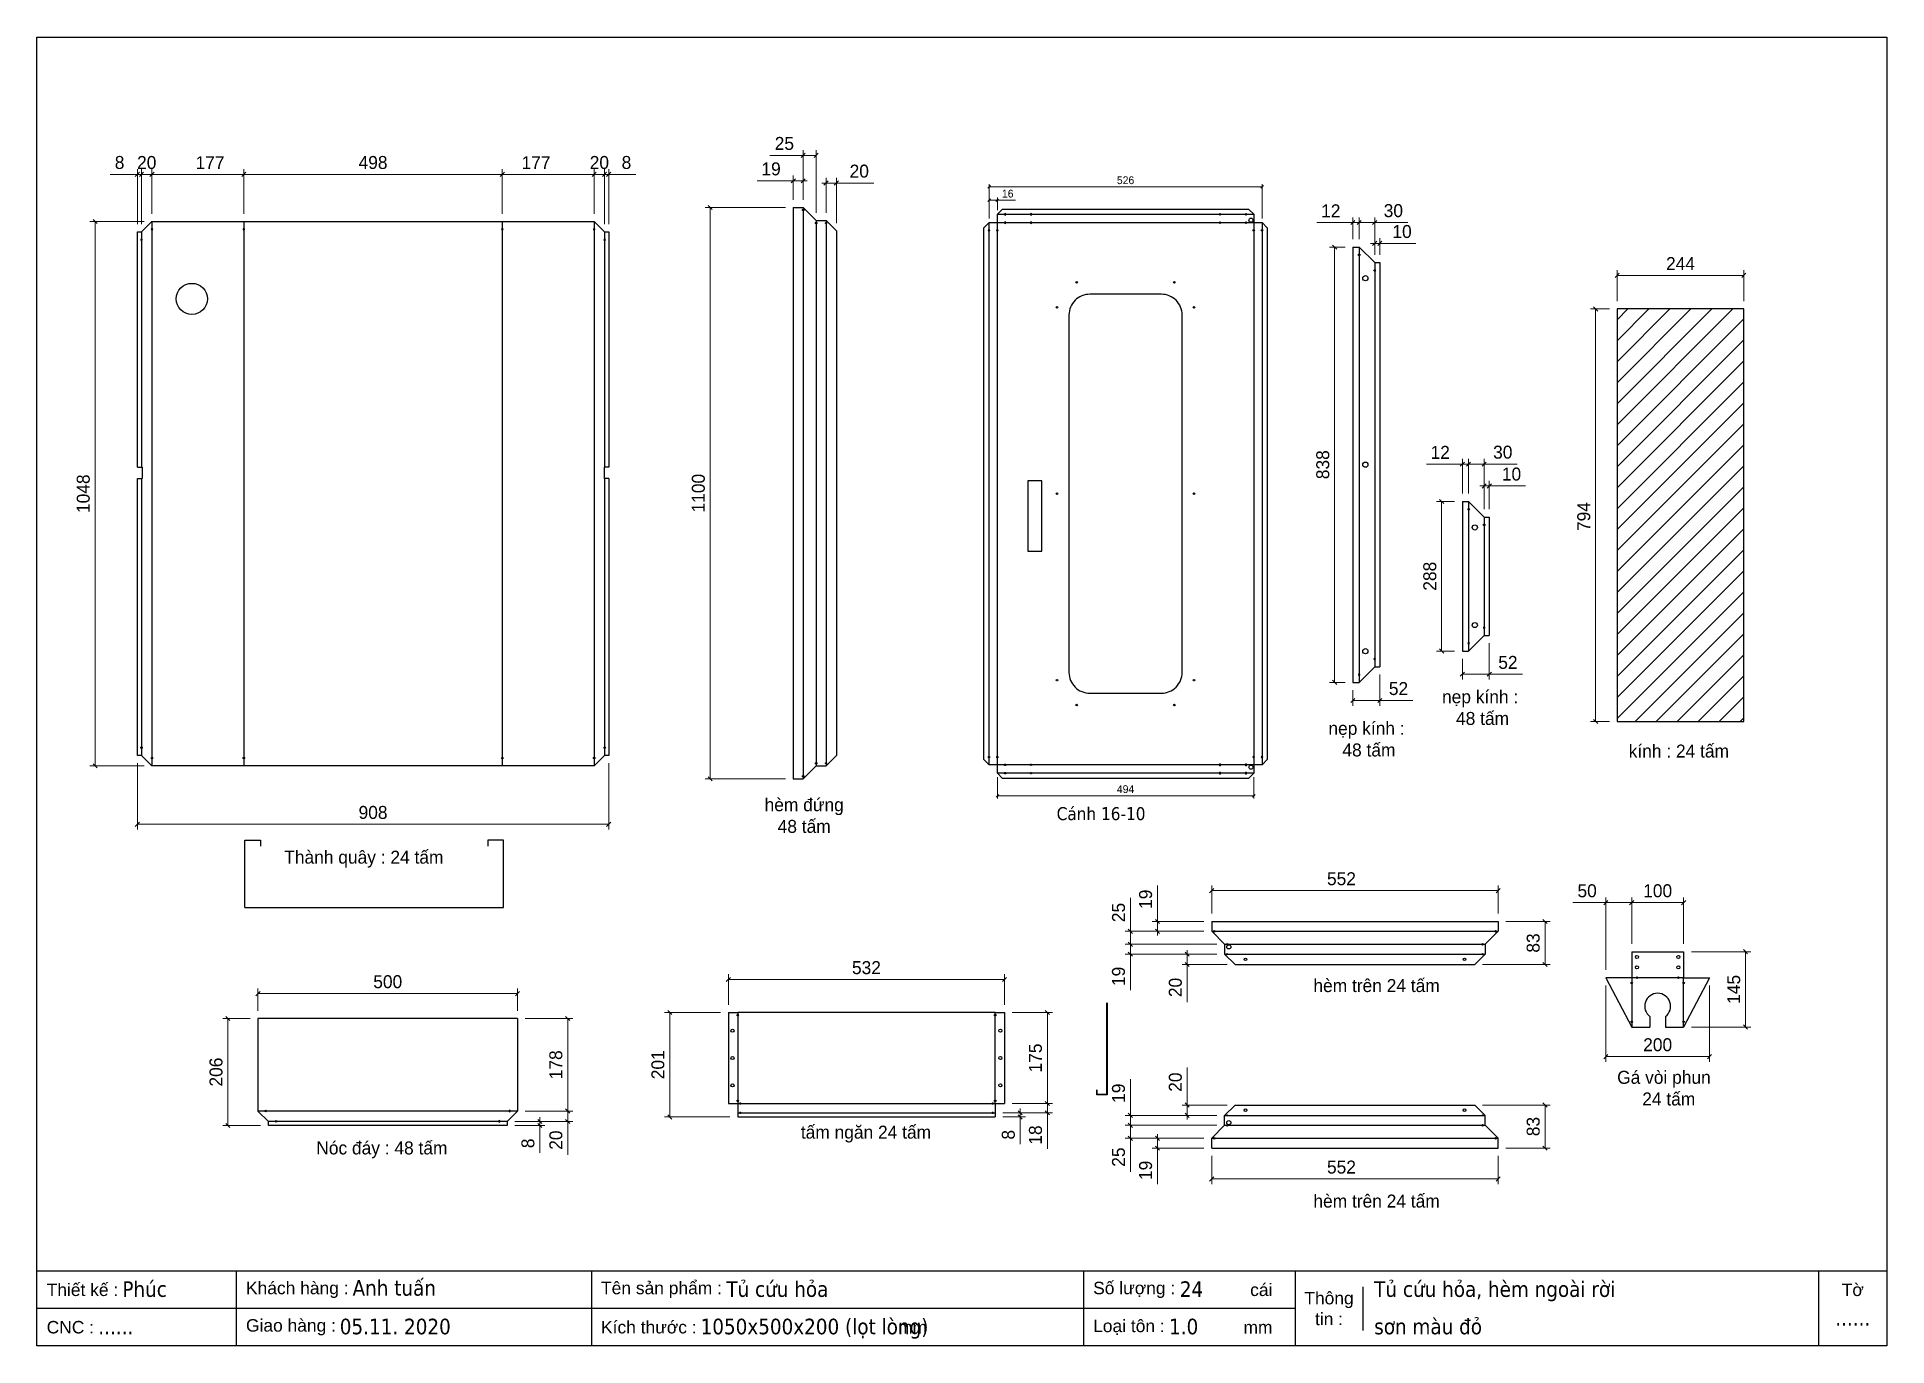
# Model space of a CAD drawing. Header units: millimetres. Extents: x 0 to 3564, y 0 to 2520.
import ezdxf
from ezdxf.enums import TextEntityAlignment as Align

# ---------------------------------------------------------------- set-up
doc = ezdxf.new("R2010")
doc.units = ezdxf.units.MM
doc.layers.add('CNC', color=7, linetype='Continuous')
doc.layers.add('DIM', color=253, linetype='Continuous')
doc.styles.add('Arial', font='arial.ttf')
doc.styles.add('Tahoma (Input Text)', font='tahoma.ttf')
doc.dimstyles.new('Dim-15', dxfattribs={"dimtxt": 15, "dimasz": 5, "dimexe": 5, "dimexo": 8, "dimgap": 5, "dimtad": 1, "dimdec": 0, "dimtxsty": 'Standard', "dimblk": 'OBLIQUE', "dimcen": 10, "dimclrd": 5, "dimclre": 5, "dimclrt": 3, "dimazin": 3, "dimtfac": 1, "dimtdec": 0, "dimtmove": 0, "dimatfit": 3, "dimldrblk": 'OBLIQUE', "dimlwd": 9, "dimlwe": 9})
doc.dimstyles.new('Dim-25', dxfattribs={"dimtxt": 25, "dimasz": 8, "dimexe": 10, "dimexo": 15, "dimgap": 10, "dimtad": 1, "dimdec": 0, "dimtxsty": 'Standard', "dimblk": 'OBLIQUE', "dimcen": 10, "dimclrd": 5, "dimclre": 5, "dimclrt": 3, "dimazin": 3, "dimtfac": 1, "dimtdec": 0, "dimtmove": 0, "dimatfit": 3, "dimldrblk": 'OBLIQUE', "dimlwd": 9, "dimlwe": 9})

msp = doc.modelspace()

# ---------------------------------------------------------------- texts
at = {"color": 2, "char_height": 25, "attachment_point": 5}
for s, insert, width in [('nẹp kính :\\P 48 tấm', (2780.2, 1228.8), 775), ('nẹp kính :\\P 48 tấm', (2561.3, 1168.1), 775), ('kính : 24 tấm', (3163, 1145.2), 775), ('hèm đứng\\P48 tấm', (1478, 1021), 775), ('{\\fTahoma|b0|i0|c0|p34;Cánh 16-10}', (2049.9, 1024.6), 775), ('Thành quây : 24 tấm', (629.7, 937.3), 775), ('hèm trên 24 tấm ', (2580.7, 693.7), 827), ('Gá vòi phun\\P  24 tấm', (3134.3, 496.2), 775), ('Nóc đáy : 48 tấm', (664.4, 377.5), 775), ('tấm ngăn 24 tấm', (1597, 407.9), 775), ('hèm trên 24 tấm ', (2580.7, 278.8), 827)]:
    msp.add_mtext(s, dxfattribs=dict(at, insert=insert, width=width))

# ---------------------------------------------------------------- blocks, each defined once
blk = doc.blocks.new('*D1')
at = {"color": 0, "linetype": 'ByBlock', "lineweight": -2}
for p, q in [((402.4, 2259.6), (394.4, 2251.6)), ((892.4, 2251.6), (900.4, 2259.6))]:
    blk.add_line(p, q, dxfattribs=at)
at = {"layer": 'Defpoints', "color": 0, "transparency": 16777216}
for p in [(896.4, 2255.6), (398.4, 2164.8), (896.4, 2164.8)]:
    blk.add_point(p, dxfattribs=at)
at = {"layer": 'DIM', "color": 5, "lineweight": 9, "transparency": 16777216}
for p, q in [((398.4, 2179.8), (398.4, 2265.6)), ((398.4, 2255.6), (896.4, 2255.6)), ((896.4, 2179.8), (896.4, 2265.6))]:
    blk.add_line(p, q, dxfattribs=at)
at = {"layer": 'DIM', "color": 3, "transparency": 16777216, "insert": (647.4, 2278.3), "char_height": 25, "attachment_point": 5}
blk.add_mtext('498', dxfattribs=at)
blk = doc.blocks.new('_Oblique')
at = {"color": 0, "linetype": 'ByBlock', "lineweight": -2}
blk.add_line((-0.5, -0.5), (0.5, 0.5), dxfattribs=at)
blk = doc.blocks.new('*D2')
at = {"color": 0, "linetype": 'ByBlock', "lineweight": -2}
for p, q in [((900.4, 2259.6), (892.4, 2251.6)), ((1069.4, 2251.6), (1077.4, 2259.6))]:
    blk.add_line(p, q, dxfattribs=at)
at = {"layer": 'Defpoints', "color": 0, "transparency": 16777216}
for p in [(1073.4, 2255.6), (896.4, 2164.8), (1073.4, 2164.8)]:
    blk.add_point(p, dxfattribs=at)
at = {"layer": 'DIM', "color": 5, "lineweight": 9, "transparency": 16777216}
for p, q in [((896.4, 2179.8), (896.4, 2265.6)), ((896.4, 2255.6), (1073.4, 2255.6)), ((1073.4, 2179.8), (1073.4, 2265.6))]:
    blk.add_line(p, q, dxfattribs=at)
at = {"layer": 'DIM', "color": 3, "transparency": 16777216, "insert": (961.4, 2278.1), "char_height": 25, "attachment_point": 5}
blk.add_mtext('177', dxfattribs=at)
blk = doc.blocks.new('*D3')
at = {"color": 0, "linetype": 'ByBlock', "lineweight": -2}
for p, q in [((1077.4, 2259.6), (1069.4, 2251.6)), ((1089.4, 2251.6), (1097.4, 2259.6))]:
    blk.add_line(p, q, dxfattribs=at)
at = {"layer": 'Defpoints', "color": 0, "transparency": 16777216}
for p in [(1093.4, 2255.6), (1073.4, 2164.8), (1093.4, 2144.8)]:
    blk.add_point(p, dxfattribs=at)
at = {"layer": 'DIM', "color": 5, "lineweight": 9, "transparency": 16777216}
for p, q in [((1073.4, 2179.8), (1073.4, 2265.6)), ((1073.4, 2255.6), (1093.4, 2255.6)), ((1093.4, 2159.8), (1093.4, 2265.6))]:
    blk.add_line(p, q, dxfattribs=at)
at = {"layer": 'DIM', "color": 3, "transparency": 16777216, "insert": (1083.4, 2278.3), "char_height": 25, "attachment_point": 5}
blk.add_mtext('20', dxfattribs=at)
blk = doc.blocks.new('*D4')
at = {"color": 0, "linetype": 'ByBlock', "lineweight": -2}
for p, q in [((1089.4, 2251.6), (1097.4, 2259.6)), ((1105.4, 2259.6), (1097.4, 2251.6))]:
    blk.add_line(p, q, dxfattribs=at)
at = {"layer": 'Defpoints', "color": 0, "transparency": 16777216}
for p in [(1101.4, 2255.6), (1093.4, 2144.8), (1101.4, 2144.8)]:
    blk.add_point(p, dxfattribs=at)
at = {"layer": 'DIM', "color": 5, "lineweight": 9, "transparency": 16777216}
for p, q in [((1093.4, 2255.6), (1085.4, 2255.6)), ((1093.4, 2159.8), (1093.4, 2265.6)), ((1093.4, 2255.6), (1101.4, 2255.6)), ((1101.4, 2159.8), (1101.4, 2265.6)), ((1101.4, 2255.6), (1153.8, 2255.6))]:
    blk.add_line(p, q, dxfattribs=at)
at = {"layer": 'DIM', "color": 3, "transparency": 16777216, "insert": (1135.6, 2278.3), "char_height": 25, "attachment_point": 5}
blk.add_mtext('8', dxfattribs=at)
blk = doc.blocks.new('*D5')
at = {"color": 0, "linetype": 'ByBlock', "lineweight": -2}
for p, q in [((225.4, 2259.6), (217.4, 2251.6)), ((394.4, 2251.6), (402.4, 2259.6))]:
    blk.add_line(p, q, dxfattribs=at)
at = {"layer": 'Defpoints', "color": 0, "transparency": 16777216}
for p in [(221.4, 2255.6), (221.4, 2164.8), (398.4, 2164.8)]:
    blk.add_point(p, dxfattribs=at)
at = {"layer": 'DIM', "color": 5, "lineweight": 9, "transparency": 16777216}
for p, q in [((221.4, 2179.8), (221.4, 2265.6)), ((398.4, 2255.6), (221.4, 2255.6)), ((398.4, 2179.8), (398.4, 2265.6))]:
    blk.add_line(p, q, dxfattribs=at)
at = {"layer": 'DIM', "color": 3, "transparency": 16777216, "insert": (333.4, 2278.1), "char_height": 25, "attachment_point": 5}
blk.add_mtext('177', dxfattribs=at)
blk = doc.blocks.new('*D6')
at = {"color": 0, "linetype": 'ByBlock', "lineweight": -2}
for p, q in [((205.4, 2259.6), (197.4, 2251.6)), ((217.4, 2251.6), (225.4, 2259.6))]:
    blk.add_line(p, q, dxfattribs=at)
at = {"layer": 'Defpoints', "color": 0, "transparency": 16777216}
for p in [(201.4, 2255.6), (201.4, 2144.8), (221.4, 2164.8)]:
    blk.add_point(p, dxfattribs=at)
at = {"layer": 'DIM', "color": 5, "lineweight": 9, "transparency": 16777216}
for p, q in [((201.4, 2159.8), (201.4, 2265.6)), ((221.4, 2255.6), (201.4, 2255.6)), ((221.4, 2179.8), (221.4, 2265.6))]:
    blk.add_line(p, q, dxfattribs=at)
at = {"layer": 'DIM', "color": 3, "transparency": 16777216, "insert": (211.4, 2278.3), "char_height": 25, "attachment_point": 5}
blk.add_mtext('20', dxfattribs=at)
blk = doc.blocks.new('*D7')
at = {"color": 0, "linetype": 'ByBlock', "lineweight": -2}
for p, q in [((189.4, 2251.6), (197.4, 2259.6)), ((205.4, 2259.6), (197.4, 2251.6))]:
    blk.add_line(p, q, dxfattribs=at)
at = {"layer": 'Defpoints', "color": 0, "transparency": 16777216}
for p in [(193.4, 2255.6), (193.4, 2144.8), (201.4, 2144.8)]:
    blk.add_point(p, dxfattribs=at)
at = {"layer": 'DIM', "color": 5, "lineweight": 9, "transparency": 16777216}
for p, q in [((193.4, 2255.6), (140.9, 2255.6)), ((193.4, 2159.8), (193.4, 2265.6)), ((201.4, 2255.6), (193.4, 2255.6)), ((201.4, 2159.8), (201.4, 2265.6)), ((201.4, 2255.6), (209.4, 2255.6))]:
    blk.add_line(p, q, dxfattribs=at)
at = {"layer": 'DIM', "color": 3, "transparency": 16777216, "insert": (159.1, 2278.3), "char_height": 25, "attachment_point": 5}
blk.add_mtext('8', dxfattribs=at)
blk = doc.blocks.new('f3daunguoc')
at = {"layer": 'CNC', "color": 2, "lineweight": -3}
blk.add_circle((0, 0), 1.5, dxfattribs=at)
blk = doc.blocks.new('*D8')
at = {"color": 0, "linetype": 'ByBlock', "lineweight": -2}
for p, q in [((1026.4, 626.3), (1018.4, 634.3)), ((1018.4, 456.3), (1026.4, 448.3))]:
    blk.add_line(p, q, dxfattribs=at)
at = {"layer": 'Defpoints', "color": 0, "transparency": 16777216}
for p in [(925.7, 630.3), (1022.4, 630.3), (925.7, 452.3)]:
    blk.add_point(p, dxfattribs=at)
at = {"layer": 'DIM', "color": 5, "lineweight": 9, "transparency": 16777216}
for p, q in [((940.7, 630.3), (1032.4, 630.3)), ((1022.4, 452.3), (1022.4, 630.3)), ((940.7, 452.3), (1032.4, 452.3))]:
    blk.add_line(p, q, dxfattribs=at)
at = {"layer": 'DIM', "color": 3, "transparency": 16777216, "insert": (999.7, 541.3), "char_height": 25, "attachment_point": 5, "rotation": 90}
blk.add_mtext('178', dxfattribs=at)
blk = doc.blocks.new('*D9')
at = {"color": 0, "linetype": 'ByBlock', "lineweight": -2}
for p, q in [((1026.4, 448.3), (1018.4, 456.3)), ((1018.4, 436.3), (1026.4, 428.3))]:
    blk.add_line(p, q, dxfattribs=at)
at = {"layer": 'Defpoints', "color": 0, "transparency": 16777216}
for p in [(905.7, 432.3), (925.7, 452.3), (1022.4, 432.3)]:
    blk.add_point(p, dxfattribs=at)
at = {"layer": 'DIM', "color": 5, "lineweight": 9, "transparency": 16777216}
for p, q in [((920.7, 432.3), (1032.4, 432.3)), ((940.7, 452.3), (1032.4, 452.3)), ((1022.4, 452.3), (1022.4, 432.3)), ((1022.4, 432.3), (1022.4, 368.2))]:
    blk.add_line(p, q, dxfattribs=at)
at = {"layer": 'DIM', "color": 3, "transparency": 16777216, "insert": (999.7, 396.3), "char_height": 25, "attachment_point": 5, "rotation": 90}
blk.add_mtext('20', dxfattribs=at)
blk = doc.blocks.new('*D10')
at = {"color": 0, "linetype": 'ByBlock', "lineweight": -2}
for p, q in [((964.6, 436.3), (972.6, 428.3)), ((972.6, 420.3), (964.6, 428.3))]:
    blk.add_line(p, q, dxfattribs=at)
at = {"layer": 'Defpoints', "color": 0, "transparency": 16777216}
for p in [(905.7, 432.3), (905.7, 424.3), (968.6, 424.3)]:
    blk.add_point(p, dxfattribs=at)
at = {"layer": 'DIM', "color": 5, "lineweight": 9, "transparency": 16777216}
for p, q in [((920.7, 432.3), (978.6, 432.3)), ((968.6, 432.3), (968.6, 440.3)), ((968.6, 432.3), (968.6, 424.3)), ((920.7, 424.3), (978.6, 424.3)), ((968.6, 424.3), (968.6, 371.9))]:
    blk.add_line(p, q, dxfattribs=at)
at = {"layer": 'DIM', "color": 3, "transparency": 16777216, "insert": (945.8, 390.1), "char_height": 25, "attachment_point": 5, "rotation": 90}
blk.add_mtext('8', dxfattribs=at)
blk = doc.blocks.new('*D11')
at = {"color": 0, "linetype": 'ByBlock', "lineweight": -2}
for p, q in [((429.7, 682.4), (421.7, 674.4)), ((921.7, 674.4), (929.7, 682.4))]:
    blk.add_line(p, q, dxfattribs=at)
at = {"layer": 'Defpoints', "color": 0, "transparency": 16777216}
for p in [(925.7, 678.4), (425.7, 630.3), (925.7, 630.3)]:
    blk.add_point(p, dxfattribs=at)
at = {"layer": 'DIM', "color": 5, "lineweight": 9, "transparency": 16777216}
for p, q in [((425.7, 645.3), (425.7, 688.4)), ((425.7, 678.4), (925.7, 678.4)), ((925.7, 645.3), (925.7, 688.4))]:
    blk.add_line(p, q, dxfattribs=at)
at = {"layer": 'DIM', "color": 3, "transparency": 16777216, "insert": (675.7, 701.2), "char_height": 25, "attachment_point": 5}
blk.add_mtext('500', dxfattribs=at)
blk = doc.blocks.new('*D12')
at = {"color": 0, "linetype": 'ByBlock', "lineweight": -2}
for p, q in [((371.8, 626.3), (363.8, 634.3)), ((363.8, 428.3), (371.8, 420.3))]:
    blk.add_line(p, q, dxfattribs=at)
at = {"layer": 'Defpoints', "color": 0, "transparency": 16777216}
for p in [(425.7, 630.3), (367.8, 424.3), (445.7, 424.3)]:
    blk.add_point(p, dxfattribs=at)
at = {"layer": 'DIM', "color": 5, "lineweight": 9, "transparency": 16777216}
for p, q in [((410.7, 630.3), (357.8, 630.3)), ((367.8, 630.3), (367.8, 424.3)), ((430.7, 424.3), (357.8, 424.3))]:
    blk.add_line(p, q, dxfattribs=at)
at = {"layer": 'DIM', "color": 3, "transparency": 16777216, "insert": (345, 527.3), "char_height": 25, "attachment_point": 5, "rotation": 90}
blk.add_mtext('206', dxfattribs=at)
blk = doc.blocks.new('*D13')
at = {"color": 0, "linetype": 'ByBlock', "lineweight": -2}
for p, q in [((116, 2160.8), (108, 2168.8)), ((108, 1120.8), (116, 1112.8))]:
    blk.add_line(p, q, dxfattribs=at)
at = {"layer": 'Defpoints', "color": 0, "transparency": 16777216}
for p in [(221.4, 2164.8), (112, 1116.8), (221.4, 1116.8)]:
    blk.add_point(p, dxfattribs=at)
at = {"layer": 'DIM', "color": 5, "lineweight": 9, "transparency": 16777216}
for p, q in [((206.4, 2164.8), (102, 2164.8)), ((112, 2164.8), (112, 1116.8)), ((206.4, 1116.8), (102, 1116.8))]:
    blk.add_line(p, q, dxfattribs=at)
at = {"layer": 'DIM', "color": 3, "transparency": 16777216, "insert": (89.2, 1640.8), "char_height": 25, "attachment_point": 5, "rotation": 90}
blk.add_mtext('1048', dxfattribs=at)
blk = doc.blocks.new('*D14')
at = {"color": 0, "linetype": 'ByBlock', "lineweight": -2}
for p, q in [((197.4, 1008.3), (189.4, 1000.3)), ((1097.4, 1000.3), (1105.4, 1008.3))]:
    blk.add_line(p, q, dxfattribs=at)
at = {"layer": 'Defpoints', "color": 0, "transparency": 16777216}
for p in [(193.4, 1136.8), (1101.4, 1136.8), (1101.4, 1004.3)]:
    blk.add_point(p, dxfattribs=at)
at = {"layer": 'DIM', "color": 5, "lineweight": 9, "transparency": 16777216}
for p, q in [((193.4, 1121.8), (193.4, 994.3)), ((1101.4, 1121.8), (1101.4, 994.3)), ((193.4, 1004.3), (1101.4, 1004.3))]:
    blk.add_line(p, q, dxfattribs=at)
at = {"layer": 'DIM', "color": 3, "transparency": 16777216, "insert": (647.4, 1027), "char_height": 25, "attachment_point": 5}
blk.add_mtext('908', dxfattribs=at)
blk = doc.blocks.new('*D15')
at = {"color": 0, "linetype": 'ByBlock', "lineweight": -2}
for p, q in [((1335.9, 709.5), (1327.9, 701.5)), ((1859.9, 701.5), (1867.9, 709.5))]:
    blk.add_line(p, q, dxfattribs=at)
at = {"layer": 'Defpoints', "color": 0, "transparency": 16777216}
for p in [(1863.9, 705.5), (1331.9, 641.9), (1863.9, 641.9)]:
    blk.add_point(p, dxfattribs=at)
at = {"layer": 'DIM', "color": 5, "lineweight": 9, "transparency": 16777216}
for p, q in [((1331.9, 656.9), (1331.9, 715.5)), ((1863.9, 656.9), (1863.9, 715.5)), ((1331.9, 705.5), (1863.9, 705.5))]:
    blk.add_line(p, q, dxfattribs=at)
at = {"layer": 'DIM', "color": 3, "transparency": 16777216, "insert": (1597.9, 728.2), "char_height": 25, "attachment_point": 5}
blk.add_mtext('532', dxfattribs=at)
blk = doc.blocks.new('*D16')
at = {"color": 0, "linetype": 'ByBlock', "lineweight": -2}
for p, q in [((1223, 637.9), (1215, 645.9)), ((1215, 444.9), (1223, 436.9))]:
    blk.add_line(p, q, dxfattribs=at)
at = {"layer": 'Defpoints', "color": 0, "transparency": 16777216}
for p in [(1331.9, 641.9), (1219, 440.9), (1349.9, 440.9)]:
    blk.add_point(p, dxfattribs=at)
at = {"layer": 'DIM', "color": 5, "lineweight": 9, "transparency": 16777216}
for p, q in [((1316.9, 641.9), (1209, 641.9)), ((1219, 641.9), (1219, 440.9)), ((1334.9, 440.9), (1209, 440.9))]:
    blk.add_line(p, q, dxfattribs=at)
at = {"layer": 'DIM', "color": 3, "transparency": 16777216, "insert": (1196.2, 541.4), "char_height": 25, "attachment_point": 5, "rotation": 90}
blk.add_mtext('201', dxfattribs=at)
blk = doc.blocks.new('*D17')
at = {"color": 0, "linetype": 'ByBlock', "lineweight": -2}
for p, q in [((1890.1, 452.9), (1898.1, 444.9)), ((1898.1, 436.9), (1890.1, 444.9))]:
    blk.add_line(p, q, dxfattribs=at)
at = {"layer": 'Defpoints', "color": 0, "transparency": 16777216}
for p in [(1845.9, 448.9), (1845.9, 440.9), (1894.1, 440.9)]:
    blk.add_point(p, dxfattribs=at)
at = {"layer": 'DIM', "color": 5, "lineweight": 9, "transparency": 16777216}
for p, q in [((1860.9, 448.9), (1904.1, 448.9)), ((1860.9, 440.9), (1904.1, 440.9)), ((1894.1, 448.9), (1894.1, 456.9)), ((1894.1, 448.9), (1894.1, 440.9)), ((1894.1, 440.9), (1894.1, 388.4))]:
    blk.add_line(p, q, dxfattribs=at)
at = {"layer": 'DIM', "color": 3, "transparency": 16777216, "insert": (1871.3, 406.6), "char_height": 25, "attachment_point": 5, "rotation": 90}
blk.add_mtext('8', dxfattribs=at)
blk = doc.blocks.new('*D18')
at = {"color": 0, "linetype": 'ByBlock', "lineweight": -2}
for p, q in [((1942.4, 470.9), (1950.4, 462.9)), ((1950.4, 444.9), (1942.4, 452.9))]:
    blk.add_line(p, q, dxfattribs=at)
at = {"layer": 'Defpoints', "color": 0, "transparency": 16777216}
for p in [(1863.9, 466.9), (1845.9, 448.9), (1946.4, 448.9)]:
    blk.add_point(p, dxfattribs=at)
at = {"layer": 'DIM', "color": 5, "lineweight": 9, "transparency": 16777216}
for p, q in [((1878.9, 466.9), (1956.4, 466.9)), ((1946.4, 466.9), (1946.4, 474.9)), ((1946.4, 466.9), (1946.4, 448.9)), ((1860.9, 448.9), (1956.4, 448.9)), ((1946.4, 448.9), (1946.4, 379.4))]:
    blk.add_line(p, q, dxfattribs=at)
at = {"layer": 'DIM', "color": 3, "transparency": 16777216, "insert": (1923.6, 406.1), "char_height": 25, "attachment_point": 5, "rotation": 90}
blk.add_mtext('18', dxfattribs=at)
blk = doc.blocks.new('*D19')
at = {"color": 0, "linetype": 'ByBlock', "lineweight": -2}
for p, q in [((1950.4, 637.9), (1942.4, 645.9)), ((1942.4, 470.9), (1950.4, 462.9))]:
    blk.add_line(p, q, dxfattribs=at)
at = {"layer": 'Defpoints', "color": 0, "transparency": 16777216}
for p in [(1863.9, 641.9), (1863.9, 466.9), (1946.4, 466.9)]:
    blk.add_point(p, dxfattribs=at)
at = {"layer": 'DIM', "color": 5, "lineweight": 9, "transparency": 16777216}
for p, q in [((1878.9, 641.9), (1956.4, 641.9)), ((1946.4, 641.9), (1946.4, 466.9)), ((1878.9, 466.9), (1956.4, 466.9))]:
    blk.add_line(p, q, dxfattribs=at)
at = {"layer": 'DIM', "color": 3, "transparency": 16777216, "insert": (1923.6, 554.4), "char_height": 25, "attachment_point": 5, "rotation": 90}
blk.add_mtext('175', dxfattribs=at)
blk = doc.blocks.new('*D20')
at = {"color": 0, "linetype": 'ByBlock', "lineweight": -2}
for p, q in [((1516, 2234.9), (1524, 2242.9)), ((1544, 2242.9), (1536, 2234.9))]:
    blk.add_line(p, q, dxfattribs=at)
at = {"layer": 'Defpoints', "color": 0, "transparency": 16777216}
for p in [(1540, 2238.9), (1520, 2166.8), (1540, 2146.8)]:
    blk.add_point(p, dxfattribs=at)
at = {"layer": 'DIM', "color": 5, "lineweight": 9, "transparency": 16777216}
for p, q in [((1520, 2181.8), (1520, 2248.9)), ((1540, 2161.8), (1540, 2248.9)), ((1520, 2238.9), (1512, 2238.9)), ((1520, 2238.9), (1540, 2238.9)), ((1540, 2238.9), (1612.1, 2238.9))]:
    blk.add_line(p, q, dxfattribs=at)
at = {"layer": 'DIM', "color": 3, "transparency": 16777216, "insert": (1584.1, 2261.7), "char_height": 25, "attachment_point": 5}
blk.add_mtext('20', dxfattribs=at)
blk = doc.blocks.new('*D21')
at = {"color": 0, "linetype": 'ByBlock', "lineweight": -2}
for p, q in [((1301, 2187.8), (1293, 2195.8)), ((1293, 1095.8), (1301, 1087.8))]:
    blk.add_line(p, q, dxfattribs=at)
at = {"layer": 'Defpoints', "color": 0, "transparency": 16777216}
for p in [(1457, 2191.8), (1297, 1091.8), (1457, 1091.8)]:
    blk.add_point(p, dxfattribs=at)
at = {"layer": 'DIM', "color": 5, "lineweight": 9, "transparency": 16777216}
for p, q in [((1442, 2191.8), (1287, 2191.8)), ((1297, 2191.8), (1297, 1091.8)), ((1442, 1091.8), (1287, 1091.8))]:
    blk.add_line(p, q, dxfattribs=at)
at = {"layer": 'DIM', "color": 3, "transparency": 16777216, "insert": (1274.2, 1641.8), "char_height": 25, "attachment_point": 5, "rotation": 90}
blk.add_mtext('1100', dxfattribs=at)
blk = doc.blocks.new('*D22')
at = {"color": 0, "linetype": 'ByBlock', "lineweight": -2}
for p, q in [((1480, 2296.2), (1472, 2288.2)), ((1497, 2288.2), (1505, 2296.2))]:
    blk.add_line(p, q, dxfattribs=at)
at = {"layer": 'Defpoints', "color": 0, "transparency": 16777216}
for p in [(1476, 2292.2), (1476, 2191.8), (1501, 2166.8)]:
    blk.add_point(p, dxfattribs=at)
at = {"layer": 'DIM', "color": 5, "lineweight": 9, "transparency": 16777216}
for p, q in [((1476, 2292.2), (1411.6, 2292.2)), ((1476, 2206.8), (1476, 2302.2)), ((1501, 2292.2), (1476, 2292.2)), ((1501, 2181.8), (1501, 2302.2))]:
    blk.add_line(p, q, dxfattribs=at)
at = {"layer": 'DIM', "color": 3, "transparency": 16777216, "insert": (1439.8, 2315), "char_height": 25, "attachment_point": 5}
blk.add_mtext('25', dxfattribs=at)
blk = doc.blocks.new('*D23')
at = {"color": 0, "linetype": 'ByBlock', "lineweight": -2}
for p, q in [((1453, 2239.2), (1461, 2247.2)), ((1480, 2247.2), (1472, 2239.2))]:
    blk.add_line(p, q, dxfattribs=at)
at = {"layer": 'Defpoints', "color": 0, "transparency": 16777216}
for p in [(1457, 2243.2), (1457, 2191.8), (1476, 2191.8)]:
    blk.add_point(p, dxfattribs=at)
at = {"layer": 'DIM', "color": 5, "lineweight": 9, "transparency": 16777216}
for p, q in [((1457, 2206.8), (1457, 2253.2)), ((1476, 2206.8), (1476, 2253.2)), ((1457, 2243.2), (1387.5, 2243.2)), ((1476, 2243.2), (1457, 2243.2)), ((1476, 2243.2), (1484, 2243.2))]:
    blk.add_line(p, q, dxfattribs=at)
at = {"layer": 'DIM', "color": 3, "transparency": 16777216, "insert": (1414.2, 2266), "char_height": 25, "attachment_point": 5}
blk.add_mtext('19', dxfattribs=at)
blk = doc.blocks.new('*D24')
at = {"color": 0, "linetype": 'ByBlock', "lineweight": -2}
for p, q in [((1852.6, 1061.8), (1847.6, 1056.8)), ((2341.6, 1056.8), (2346.6, 1061.8))]:
    blk.add_line(p, q, dxfattribs=at)
at = {"layer": 'Defpoints', "color": 0, "transparency": 16777216}
for p in [(1850.1, 1102.8), (2344.1, 1102.8), (2344.1, 1059.3)]:
    blk.add_point(p, dxfattribs=at)
at = {"layer": 'DIM', "color": 5, "lineweight": 9, "transparency": 16777216}
for p, q in [((1850.1, 1094.8), (1850.1, 1054.3)), ((2344.1, 1094.8), (2344.1, 1054.3)), ((1850.1, 1059.3), (2344.1, 1059.3))]:
    blk.add_line(p, q, dxfattribs=at)
at = {"layer": 'DIM', "color": 3, "transparency": 16777216, "insert": (2097.1, 1071.9), "char_height": 15, "attachment_point": 5}
blk.add_mtext('494', dxfattribs=at)
blk = doc.blocks.new('*D25')
at = {"color": 0, "linetype": 'ByBlock', "lineweight": -2}
for p, q in [((1836.6, 2208.3), (1831.6, 2203.3)), ((1847.6, 2203.3), (1852.6, 2208.3))]:
    blk.add_line(p, q, dxfattribs=at)
at = {"layer": 'Defpoints', "color": 0, "transparency": 16777216}
for p in [(1850.1, 2205.8), (1850.1, 2178.8), (1834.1, 2162.8)]:
    blk.add_point(p, dxfattribs=at)
at = {"layer": 'DIM', "color": 5, "lineweight": 9, "transparency": 16777216}
for p, q in [((1834.1, 2170.8), (1834.1, 2210.8)), ((1850.1, 2186.8), (1850.1, 2210.8)), ((1834.1, 2205.8), (1850.1, 2205.8)), ((1850.1, 2205.8), (1885.1, 2205.8))]:
    blk.add_line(p, q, dxfattribs=at)
at = {"layer": 'DIM', "color": 3, "transparency": 16777216, "insert": (1870.1, 2218.4), "char_height": 15, "attachment_point": 5}
blk.add_mtext('16', dxfattribs=at)
blk = doc.blocks.new('*D26')
at = {"color": 0, "linetype": 'ByBlock', "lineweight": -2}
for p, q in [((1836.6, 2234.1), (1831.6, 2229.1)), ((2357.6, 2229.1), (2362.6, 2234.1))]:
    blk.add_line(p, q, dxfattribs=at)
at = {"layer": 'Defpoints', "color": 0, "transparency": 16777216}
for p in [(1834.1, 2231.6), (1834.1, 2162.8), (2360.1, 2162.8)]:
    blk.add_point(p, dxfattribs=at)
at = {"layer": 'DIM', "color": 5, "lineweight": 9, "transparency": 16777216}
for p, q in [((1834.1, 2170.8), (1834.1, 2236.6)), ((2360.1, 2231.6), (1834.1, 2231.6)), ((2360.1, 2170.8), (2360.1, 2236.6))]:
    blk.add_line(p, q, dxfattribs=at)
at = {"layer": 'DIM', "color": 3, "transparency": 16777216, "insert": (2097.1, 2244.2), "char_height": 15, "attachment_point": 5}
blk.add_mtext('526', dxfattribs=at)
blk = doc.blocks.new('*D27')
at = {"color": 0, "linetype": 'ByBlock', "lineweight": -2}
for p, q in [((3048.2, 2065.2), (3040.2, 2057.2)), ((3284.2, 2057.2), (3292.2, 2065.2))]:
    blk.add_line(p, q, dxfattribs=at)
at = {"layer": 'Defpoints', "color": 0, "transparency": 16777216}
for p in [(3288.2, 2061.2), (3044.2, 1996.4), (3288.2, 1996.4)]:
    blk.add_point(p, dxfattribs=at)
at = {"layer": 'DIM', "color": 5, "lineweight": 9, "transparency": 16777216}
for p, q in [((3044.2, 2011.4), (3044.2, 2071.2)), ((3288.2, 2011.4), (3288.2, 2071.2)), ((3044.2, 2061.2), (3288.2, 2061.2))]:
    blk.add_line(p, q, dxfattribs=at)
at = {"layer": 'DIM', "color": 3, "transparency": 16777216, "insert": (3166.2, 2083.8), "char_height": 25, "attachment_point": 5}
blk.add_mtext('244', dxfattribs=at)
blk = doc.blocks.new('*D28')
at = {"color": 0, "linetype": 'ByBlock', "lineweight": -2}
for p, q in [((3006.7, 1992.4), (2998.7, 2000.4)), ((2998.7, 1206.4), (3006.7, 1198.4))]:
    blk.add_line(p, q, dxfattribs=at)
at = {"layer": 'Defpoints', "color": 0, "transparency": 16777216}
for p in [(3044.2, 1996.4), (3002.7, 1202.4), (3044.2, 1202.4)]:
    blk.add_point(p, dxfattribs=at)
at = {"layer": 'DIM', "color": 5, "lineweight": 9, "transparency": 16777216}
for p, q in [((3029.2, 1996.4), (2992.7, 1996.4)), ((3002.7, 1996.4), (3002.7, 1202.4)), ((3029.2, 1202.4), (2992.7, 1202.4))]:
    blk.add_line(p, q, dxfattribs=at)
at = {"layer": 'DIM', "color": 3, "transparency": 16777216, "insert": (2980, 1596.8), "char_height": 25, "attachment_point": 5, "rotation": 90}
blk.add_mtext('794', dxfattribs=at)
blk = doc.blocks.new('*D29')
at = {"color": 0, "linetype": 'ByBlock', "lineweight": -2}
for p, q in [((2783.9, 1651.7), (2791.9, 1659.7)), ((2801.9, 1659.7), (2793.9, 1651.7))]:
    blk.add_line(p, q, dxfattribs=at)
at = {"layer": 'Defpoints', "color": 0, "transparency": 16777216}
for p in [(2797.9, 1655.7), (2787.9, 1595.9), (2797.9, 1595.9)]:
    blk.add_point(p, dxfattribs=at)
at = {"layer": 'DIM', "color": 5, "lineweight": 9, "transparency": 16777216}
for p, q in [((2787.9, 1655.7), (2779.9, 1655.7)), ((2787.9, 1610.9), (2787.9, 1665.7)), ((2787.9, 1655.7), (2797.9, 1655.7)), ((2797.9, 1610.9), (2797.9, 1665.7)), ((2797.9, 1655.7), (2867.3, 1655.7))]:
    blk.add_line(p, q, dxfattribs=at)
at = {"layer": 'DIM', "color": 3, "transparency": 16777216, "insert": (2840.6, 1678.4), "char_height": 25, "attachment_point": 5}
blk.add_mtext('10', dxfattribs=at)
blk = doc.blocks.new('*D30')
at = {"color": 0, "linetype": 'ByBlock', "lineweight": -2}
for p, q in [((2761.9, 1701.8), (2753.9, 1693.8)), ((2783.9, 1693.8), (2791.9, 1701.8))]:
    blk.add_line(p, q, dxfattribs=at)
at = {"layer": 'Defpoints', "color": 0, "transparency": 16777216}
for p in [(2787.9, 1697.8), (2757.9, 1625.9), (2787.9, 1595.9)]:
    blk.add_point(p, dxfattribs=at)
at = {"layer": 'DIM', "color": 5, "lineweight": 9, "transparency": 16777216}
for p, q in [((2757.9, 1640.9), (2757.9, 1707.8)), ((2757.9, 1697.8), (2787.9, 1697.8)), ((2787.9, 1610.9), (2787.9, 1707.8)), ((2787.9, 1697.8), (2851.6, 1697.8))]:
    blk.add_line(p, q, dxfattribs=at)
at = {"layer": 'DIM', "color": 3, "transparency": 16777216, "insert": (2823.8, 1720.6), "char_height": 25, "attachment_point": 5}
blk.add_mtext('30', dxfattribs=at)
blk = doc.blocks.new('*D31')
at = {"color": 0, "linetype": 'ByBlock', "lineweight": -2}
for p, q in [((2741.9, 1693.8), (2749.9, 1701.8)), ((2761.9, 1701.8), (2753.9, 1693.8))]:
    blk.add_line(p, q, dxfattribs=at)
at = {"layer": 'Defpoints', "color": 0, "transparency": 16777216}
for p in [(2745.9, 1697.8), (2745.9, 1625.9), (2757.9, 1625.9)]:
    blk.add_point(p, dxfattribs=at)
at = {"layer": 'DIM', "color": 5, "lineweight": 9, "transparency": 16777216}
for p, q in [((2745.9, 1697.8), (2676.7, 1697.8)), ((2745.9, 1640.9), (2745.9, 1707.8)), ((2757.9, 1697.8), (2745.9, 1697.8)), ((2757.9, 1640.9), (2757.9, 1707.8)), ((2757.9, 1697.8), (2765.9, 1697.8))]:
    blk.add_line(p, q, dxfattribs=at)
at = {"layer": 'DIM', "color": 3, "transparency": 16777216, "insert": (2703.3, 1720.4), "char_height": 25, "attachment_point": 5}
blk.add_mtext('12', dxfattribs=at)
blk = doc.blocks.new('*D32')
at = {"color": 0, "linetype": 'ByBlock', "lineweight": -2}
for p, q in [((2710, 1621.9), (2702, 1629.9)), ((2702, 1341.9), (2710, 1333.9))]:
    blk.add_line(p, q, dxfattribs=at)
at = {"layer": 'Defpoints', "color": 0, "transparency": 16777216}
for p in [(2745.9, 1625.9), (2706, 1337.9), (2745.9, 1337.9)]:
    blk.add_point(p, dxfattribs=at)
at = {"layer": 'DIM', "color": 5, "lineweight": 9, "transparency": 16777216}
for p, q in [((2730.9, 1625.9), (2696, 1625.9)), ((2706, 1625.9), (2706, 1337.9)), ((2730.9, 1337.9), (2696, 1337.9))]:
    blk.add_line(p, q, dxfattribs=at)
at = {"layer": 'DIM', "color": 3, "transparency": 16777216, "insert": (2683.3, 1481.9), "char_height": 25, "attachment_point": 5, "rotation": 90}
blk.add_mtext('288', dxfattribs=at)
blk = doc.blocks.new('*D33')
at = {"color": 0, "linetype": 'ByBlock', "lineweight": -2}
for p, q in [((2749.9, 1297.2), (2741.9, 1289.2)), ((2793.9, 1289.2), (2801.9, 1297.2))]:
    blk.add_line(p, q, dxfattribs=at)
at = {"layer": 'Defpoints', "color": 0, "transparency": 16777216}
for p in [(2797.9, 1367.9), (2745.9, 1337.9), (2797.9, 1293.2)]:
    blk.add_point(p, dxfattribs=at)
at = {"layer": 'DIM', "color": 5, "lineweight": 9, "transparency": 16777216}
for p, q in [((2745.9, 1322.9), (2745.9, 1283.2)), ((2797.9, 1352.9), (2797.9, 1283.2)), ((2745.9, 1293.2), (2797.9, 1293.2)), ((2797.9, 1293.2), (2861.5, 1293.2))]:
    blk.add_line(p, q, dxfattribs=at)
at = {"layer": 'DIM', "color": 3, "transparency": 16777216, "insert": (2833.7, 1315.9), "char_height": 25, "attachment_point": 5}
blk.add_mtext('52', dxfattribs=at)
blk = doc.blocks.new('*D34')
at = {"color": 0, "linetype": 'ByBlock', "lineweight": -2}
for p, q in [((2573.1, 2118.7), (2581.1, 2126.7)), ((2591.1, 2126.7), (2583.1, 2118.7))]:
    blk.add_line(p, q, dxfattribs=at)
at = {"layer": 'Defpoints', "color": 0, "transparency": 16777216}
for p in [(2587.1, 2122.7), (2577.1, 2085.6), (2587.1, 2085.6)]:
    blk.add_point(p, dxfattribs=at)
at = {"layer": 'DIM', "color": 5, "lineweight": 9, "transparency": 16777216}
for p, q in [((2577.1, 2122.7), (2569.1, 2122.7)), ((2577.1, 2100.6), (2577.1, 2132.7)), ((2577.1, 2122.7), (2587.1, 2122.7)), ((2587.1, 2100.6), (2587.1, 2132.7)), ((2587.1, 2122.7), (2656.5, 2122.7))]:
    blk.add_line(p, q, dxfattribs=at)
at = {"layer": 'DIM', "color": 3, "transparency": 16777216, "insert": (2629.8, 2145.4), "char_height": 25, "attachment_point": 5}
blk.add_mtext('10', dxfattribs=at)
blk = doc.blocks.new('*D35')
at = {"color": 0, "linetype": 'ByBlock', "lineweight": -2}
for p, q in [((2551.1, 2166.8), (2543.1, 2158.8)), ((2573.1, 2158.8), (2581.1, 2166.8))]:
    blk.add_line(p, q, dxfattribs=at)
at = {"layer": 'Defpoints', "color": 0, "transparency": 16777216}
for p in [(2577.1, 2162.8), (2547.1, 2115.6), (2577.1, 2085.6)]:
    blk.add_point(p, dxfattribs=at)
at = {"layer": 'DIM', "color": 5, "lineweight": 9, "transparency": 16777216}
for p, q in [((2547.1, 2130.6), (2547.1, 2172.8)), ((2547.1, 2162.8), (2577.1, 2162.8)), ((2577.1, 2100.6), (2577.1, 2172.8)), ((2577.1, 2162.8), (2640.8, 2162.8))]:
    blk.add_line(p, q, dxfattribs=at)
at = {"layer": 'DIM', "color": 3, "transparency": 16777216, "insert": (2613, 2185.6), "char_height": 25, "attachment_point": 5}
blk.add_mtext('30', dxfattribs=at)
blk = doc.blocks.new('*D36')
at = {"color": 0, "linetype": 'ByBlock', "lineweight": -2}
for p, q in [((2531.1, 2158.8), (2539.1, 2166.8)), ((2551.1, 2166.8), (2543.1, 2158.8))]:
    blk.add_line(p, q, dxfattribs=at)
at = {"layer": 'Defpoints', "color": 0, "transparency": 16777216}
for p in [(2535.1, 2162.8), (2535.1, 2115.6), (2547.1, 2115.6)]:
    blk.add_point(p, dxfattribs=at)
at = {"layer": 'DIM', "color": 5, "lineweight": 9, "transparency": 16777216}
for p, q in [((2535.1, 2162.8), (2465.9, 2162.8)), ((2535.1, 2130.6), (2535.1, 2172.8)), ((2547.1, 2162.8), (2535.1, 2162.8)), ((2547.1, 2130.6), (2547.1, 2172.8)), ((2547.1, 2162.8), (2555.1, 2162.8))]:
    blk.add_line(p, q, dxfattribs=at)
at = {"layer": 'DIM', "color": 3, "transparency": 16777216, "insert": (2492.5, 2185.4), "char_height": 25, "attachment_point": 5}
blk.add_mtext('12', dxfattribs=at)
blk = doc.blocks.new('*D37')
at = {"color": 0, "linetype": 'ByBlock', "lineweight": -2}
for p, q in [((2503.9, 2111.6), (2495.9, 2119.6)), ((2495.9, 1281.6), (2503.9, 1273.6))]:
    blk.add_line(p, q, dxfattribs=at)
at = {"layer": 'Defpoints', "color": 0, "transparency": 16777216}
for p in [(2535.1, 2115.6), (2499.9, 1277.6), (2535.1, 1277.6)]:
    blk.add_point(p, dxfattribs=at)
at = {"layer": 'DIM', "color": 5, "lineweight": 9, "transparency": 16777216}
for p, q in [((2520.1, 2115.6), (2489.9, 2115.6)), ((2499.9, 2115.6), (2499.9, 1277.6)), ((2520.1, 1277.6), (2489.9, 1277.6))]:
    blk.add_line(p, q, dxfattribs=at)
at = {"layer": 'DIM', "color": 3, "transparency": 16777216, "insert": (2477.1, 1696.6), "char_height": 25, "attachment_point": 5, "rotation": 90}
blk.add_mtext('838', dxfattribs=at)
blk = doc.blocks.new('*D38')
at = {"color": 0, "linetype": 'ByBlock', "lineweight": -2}
for p, q in [((2539.1, 1246.7), (2531.1, 1238.7)), ((2583.1, 1238.7), (2591.1, 1246.7))]:
    blk.add_line(p, q, dxfattribs=at)
at = {"layer": 'Defpoints', "color": 0, "transparency": 16777216}
for p in [(2587.1, 1307.6), (2535.1, 1277.6), (2587.1, 1242.7)]:
    blk.add_point(p, dxfattribs=at)
at = {"layer": 'DIM', "color": 5, "lineweight": 9, "transparency": 16777216}
for p, q in [((2587.1, 1292.6), (2587.1, 1232.7)), ((2535.1, 1262.6), (2535.1, 1232.7)), ((2535.1, 1242.7), (2587.1, 1242.7)), ((2587.1, 1242.7), (2650.7, 1242.7))]:
    blk.add_line(p, q, dxfattribs=at)
at = {"layer": 'DIM', "color": 3, "transparency": 16777216, "insert": (2622.9, 1265.5), "char_height": 25, "attachment_point": 5}
blk.add_mtext('52', dxfattribs=at)
blk = doc.blocks.new('*D39')
at = {"color": 0, "linetype": 'ByBlock', "lineweight": -2}
for p, q in [((3076.2, 857.5), (3068.2, 849.5)), ((3168.2, 849.5), (3176.2, 857.5))]:
    blk.add_line(p, q, dxfattribs=at)
at = {"layer": 'Defpoints', "color": 0, "transparency": 16777216}
for p in [(3172.2, 853.5), (3072.2, 759), (3172.2, 759)]:
    blk.add_point(p, dxfattribs=at)
at = {"layer": 'DIM', "color": 5, "lineweight": 9, "transparency": 16777216}
for p, q in [((3072.2, 774), (3072.2, 863.5)), ((3172.2, 774), (3172.2, 863.5)), ((3072.2, 853.5), (3172.2, 853.5))]:
    blk.add_line(p, q, dxfattribs=at)
at = {"layer": 'DIM', "color": 3, "transparency": 16777216, "insert": (3122.2, 876.2), "char_height": 25, "attachment_point": 5}
blk.add_mtext('100', dxfattribs=at)
blk = doc.blocks.new('*D40')
at = {"color": 0, "linetype": 'ByBlock', "lineweight": -2}
for p, q in [((3295.5, 755), (3287.5, 763)), ((3287.5, 618), (3295.5, 610))]:
    blk.add_line(p, q, dxfattribs=at)
at = {"layer": 'Defpoints', "color": 0, "transparency": 16777216}
for p in [(3172.2, 759), (3172.2, 614), (3291.5, 614)]:
    blk.add_point(p, dxfattribs=at)
at = {"layer": 'DIM', "color": 5, "lineweight": 9, "transparency": 16777216}
for p, q in [((3187.2, 759), (3301.5, 759)), ((3291.5, 759), (3291.5, 614)), ((3187.2, 614), (3301.5, 614))]:
    blk.add_line(p, q, dxfattribs=at)
at = {"layer": 'DIM', "color": 3, "transparency": 16777216, "insert": (3268.8, 686.5), "char_height": 25, "attachment_point": 5, "rotation": 90}
blk.add_mtext('145', dxfattribs=at)
blk = doc.blocks.new('*D41')
at = {"color": 0, "linetype": 'ByBlock', "lineweight": -2}
for p, q in [((3026.2, 857.5), (3018.2, 849.5)), ((3068.2, 849.5), (3076.2, 857.5))]:
    blk.add_line(p, q, dxfattribs=at)
at = {"layer": 'Defpoints', "color": 0, "transparency": 16777216}
for p in [(3022.2, 853.5), (3072.2, 759), (3022.2, 709)]:
    blk.add_point(p, dxfattribs=at)
at = {"layer": 'DIM', "color": 5, "lineweight": 9, "transparency": 16777216}
for p, q in [((3022.2, 724), (3022.2, 863.5)), ((3072.2, 774), (3072.2, 863.5)), ((3022.2, 853.5), (2958.5, 853.5)), ((3072.2, 853.5), (3022.2, 853.5))]:
    blk.add_line(p, q, dxfattribs=at)
at = {"layer": 'DIM', "color": 3, "transparency": 16777216, "insert": (2986.3, 876.2), "char_height": 25, "attachment_point": 5}
blk.add_mtext('50', dxfattribs=at)
blk = doc.blocks.new('*D42')
at = {"color": 0, "linetype": 'ByBlock', "lineweight": -2}
for p, q in [((3026.2, 561), (3018.2, 553)), ((3218.2, 553), (3226.2, 561))]:
    blk.add_line(p, q, dxfattribs=at)
at = {"layer": 'Defpoints', "color": 0, "transparency": 16777216}
for p in [(3022.2, 709), (3222.2, 709), (3222.2, 557)]:
    blk.add_point(p, dxfattribs=at)
at = {"layer": 'DIM', "color": 5, "lineweight": 9, "transparency": 16777216}
for p, q in [((3022.2, 694), (3022.2, 547)), ((3222.2, 694), (3222.2, 547)), ((3022.2, 557), (3222.2, 557))]:
    blk.add_line(p, q, dxfattribs=at)
at = {"layer": 'DIM', "color": 3, "transparency": 16777216, "insert": (3122.2, 579.8), "char_height": 25, "attachment_point": 5}
blk.add_mtext('200', dxfattribs=at)
blk = doc.blocks.new('khungtenAsean2')
at = {"color": 7}
for p, q in [((2970, -1980), (0, -1980)), ((320, -1980), (320, -2100)), ((890, -1980), (890, -2100)), ((1680, -1980), (1680, -2100)), ((2020, -1980), (2020, -2100)), ((2860, -1980), (2860, -2100)), ((2128.3, -2005), (2128.3, -2075)), ((2020, -2040), (0, -2040))]:
    blk.add_line(p, q, dxfattribs=at)
blk.add_lwpolyline([(0, 0), (2970, 0), (2970, -2100), (0, -2100)], close=True, dxfattribs=at)
at = {"color": 2, "char_height": 20, "style": 'Arial'}
for s, insert, width, attachment_point in [('  Thiết kế :', (0, -2010), 917.634, 4), ('  Khách hàng :', (320, -2010), 917.634, 4), ('  Tên sản phẩm :', (890, -2010), 917.634, 4), ('  Số lượng :', (1680, -2010), 917.634, 4), ('cái', (1947.6, -2010), 917.634, 4), ('Thông\\Ptin :', (2074.2, -2040), 108.311, 5), ('Tờ', (2915, -2010), 110, 5), ('  CNC :', (0, -2070), 917.634, 4), ('  Giao hàng :', (320, -2070), 917.634, 4), ('  Kích thước :', (890, -2070), 917.634, 4), ('mm', (1382.3, -2070), 917.634, 4), ('  Loại tôn :', (1680, -2070), 917.634, 4), ('mm', (1936.9, -2070), 917.634, 4)]:
    blk.add_mtext(s, dxfattribs=dict(at, insert=insert, width=width, attachment_point=attachment_point))
at = {"color": 1, "style": 'Tahoma (Input Text)', "flags": 8}
for tag, p in [('#01', (137.1, -2021.3)), ('#03', (506.6, -2019.3)), ('#05', (1106.6, -2021.3)), ('#07', (1834.7, -2021.3)), ('#09', (2146.7, -2021.3)), ('#02', (98.5, -2081.3)), ('#04', (486.1, -2081.3)), ('#06', (1065.3, -2081.3)), ('#08', (1817.4, -2081.3)), ('#10', (2146.7, -2081.3))]:
    blk.add_attdef(tag, p, '', height=25, dxfattribs=at)
blk.add_attdef('#11', text='', height=25, dxfattribs=at).set_placement((2915, -2067.3), align=Align.CENTER)
blk = doc.blocks.new('*D43')
at = {"color": 0, "linetype": 'ByBlock', "lineweight": -2}
for p, q in [((2211.9, 758.3), (2219.9, 750.3)), ((2219.9, 730.3), (2211.9, 738.3))]:
    blk.add_line(p, q, dxfattribs=at)
at = {"layer": 'Defpoints', "color": 0, "transparency": 16777216}
for p in [(2288, 754.3), (2215.9, 734.3), (2308, 734.3)]:
    blk.add_point(p, dxfattribs=at)
at = {"layer": 'DIM', "color": 5, "lineweight": 9, "transparency": 16777216}
for p, q in [((2273, 754.3), (2205.9, 754.3)), ((2215.9, 754.3), (2215.9, 762.3)), ((2215.9, 754.3), (2215.9, 734.3)), ((2293, 734.3), (2205.9, 734.3)), ((2215.9, 734.3), (2215.9, 662.1))]:
    blk.add_line(p, q, dxfattribs=at)
at = {"layer": 'DIM', "color": 3, "transparency": 16777216, "insert": (2193.1, 690.2), "char_height": 25, "attachment_point": 5, "rotation": 90}
blk.add_mtext('20', dxfattribs=at)
blk = doc.blocks.new('*D44')
at = {"color": 0, "linetype": 'ByBlock', "lineweight": -2}
for p, q in [((2267, 880.6), (2259, 872.6)), ((2811, 872.6), (2819, 880.6))]:
    blk.add_line(p, q, dxfattribs=at)
at = {"layer": 'Defpoints', "color": 0, "transparency": 16777216}
for p in [(2815, 876.6), (2263, 817.3), (2815, 817.3)]:
    blk.add_point(p, dxfattribs=at)
at = {"layer": 'DIM', "color": 5, "lineweight": 9, "transparency": 16777216}
for p, q in [((2263, 832.3), (2263, 886.6)), ((2263, 876.6), (2815, 876.6)), ((2815, 832.3), (2815, 886.6))]:
    blk.add_line(p, q, dxfattribs=at)
at = {"layer": 'DIM', "color": 3, "transparency": 16777216, "insert": (2513, 899.4), "char_height": 25, "attachment_point": 5}
blk.add_mtext('552', dxfattribs=at)
blk = doc.blocks.new('*D45')
at = {"color": 0, "linetype": 'ByBlock', "lineweight": -2}
for p, q in [((2909.2, 813.3), (2901.2, 821.3)), ((2901.2, 738.3), (2909.2, 730.3))]:
    blk.add_line(p, q, dxfattribs=at)
at = {"layer": 'Defpoints', "color": 0, "transparency": 16777216}
for p in [(2815, 817.3), (2770, 734.3), (2905.2, 734.3)]:
    blk.add_point(p, dxfattribs=at)
at = {"layer": 'DIM', "color": 5, "lineweight": 9, "transparency": 16777216}
for p, q in [((2830, 817.3), (2915.2, 817.3)), ((2905.2, 817.3), (2905.2, 734.3)), ((2785, 734.3), (2915.2, 734.3))]:
    blk.add_line(p, q, dxfattribs=at)
at = {"layer": 'DIM', "color": 3, "transparency": 16777216, "insert": (2882.5, 775.8), "char_height": 25, "attachment_point": 5, "rotation": 90}
blk.add_mtext('83', dxfattribs=at)
blk = doc.blocks.new('*D46')
at = {"color": 0, "linetype": 'ByBlock', "lineweight": -2}
for p, q in [((2154.6, 821.3), (2162.6, 813.3)), ((2162.6, 794.3), (2154.6, 802.3))]:
    blk.add_line(p, q, dxfattribs=at)
at = {"layer": 'Defpoints', "color": 0, "transparency": 16777216}
for p in [(2158.6, 817.3), (2263, 817.3), (2263, 798.3)]:
    blk.add_point(p, dxfattribs=at)
at = {"layer": 'DIM', "color": 5, "lineweight": 9, "transparency": 16777216}
for p, q in [((2158.6, 817.3), (2158.6, 886.8)), ((2248, 817.3), (2148.6, 817.3)), ((2248, 798.3), (2148.6, 798.3)), ((2158.6, 798.3), (2158.6, 817.3)), ((2158.6, 798.3), (2158.6, 790.3))]:
    blk.add_line(p, q, dxfattribs=at)
at = {"layer": 'DIM', "color": 3, "transparency": 16777216, "insert": (2135.8, 860), "char_height": 25, "attachment_point": 5, "rotation": 90}
blk.add_mtext('19', dxfattribs=at)
blk = doc.blocks.new('*D47')
at = {"color": 0, "linetype": 'ByBlock', "lineweight": -2}
for p, q in [((2110.3, 794.3), (2102.3, 802.3)), ((2102.3, 777.3), (2110.3, 769.3))]:
    blk.add_line(p, q, dxfattribs=at)
at = {"layer": 'Defpoints', "color": 0, "transparency": 16777216}
for p in [(2106.3, 798.3), (2263, 798.3), (2288, 773.3)]:
    blk.add_point(p, dxfattribs=at)
at = {"layer": 'DIM', "color": 5, "lineweight": 9, "transparency": 16777216}
for p, q in [((2106.3, 798.3), (2106.3, 862.7)), ((2248, 798.3), (2096.3, 798.3)), ((2106.3, 773.3), (2106.3, 798.3)), ((2273, 773.3), (2096.3, 773.3))]:
    blk.add_line(p, q, dxfattribs=at)
at = {"layer": 'DIM', "color": 3, "transparency": 16777216, "insert": (2083.6, 834.5), "char_height": 25, "attachment_point": 5, "rotation": 90}
blk.add_mtext('25', dxfattribs=at)
blk = doc.blocks.new('*D48')
at = {"color": 0, "linetype": 'ByBlock', "lineweight": -2}
for p, q in [((2102.3, 777.3), (2110.3, 769.3)), ((2110.3, 750.3), (2102.3, 758.3))]:
    blk.add_line(p, q, dxfattribs=at)
at = {"layer": 'Defpoints', "color": 0, "transparency": 16777216}
for p in [(2106.3, 754.3), (2288, 773.3), (2288, 754.3)]:
    blk.add_point(p, dxfattribs=at)
at = {"layer": 'DIM', "color": 5, "lineweight": 9, "transparency": 16777216}
for p, q in [((2273, 773.3), (2096.3, 773.3)), ((2273, 754.3), (2096.3, 754.3)), ((2106.3, 773.3), (2106.3, 781.3)), ((2106.3, 773.3), (2106.3, 754.3)), ((2106.3, 754.3), (2106.3, 684.7))]:
    blk.add_line(p, q, dxfattribs=at)
at = {"layer": 'DIM', "color": 3, "transparency": 16777216, "insert": (2083.6, 711.5), "char_height": 25, "attachment_point": 5, "rotation": 90}
blk.add_mtext('19', dxfattribs=at)
blk = doc.blocks.new('*D49')
at = {"color": 0, "linetype": 'ByBlock', "lineweight": -2}
for p, q in [((2211.9, 467.9), (2219.9, 459.9)), ((2219.9, 439.9), (2211.9, 447.9))]:
    blk.add_line(p, q, dxfattribs=at)
at = {"layer": 'Defpoints', "color": 0, "transparency": 16777216}
for p in [(2215.9, 463.9), (2308, 463.9), (2288, 443.9)]:
    blk.add_point(p, dxfattribs=at)
at = {"layer": 'DIM', "color": 5, "lineweight": 9, "transparency": 16777216}
for p, q in [((2215.9, 463.9), (2215.9, 536)), ((2293, 463.9), (2205.9, 463.9)), ((2215.9, 443.9), (2215.9, 463.9)), ((2273, 443.9), (2205.9, 443.9)), ((2215.9, 443.9), (2215.9, 435.9))]:
    blk.add_line(p, q, dxfattribs=at)
at = {"layer": 'DIM', "color": 3, "transparency": 16777216, "insert": (2193.1, 507.9), "char_height": 25, "attachment_point": 5, "rotation": 90}
blk.add_mtext('20', dxfattribs=at)
blk = doc.blocks.new('*D50')
at = {"color": 0, "linetype": 'ByBlock', "lineweight": -2}
for p, q in [((2267, 325.5), (2259, 317.5)), ((2811, 317.5), (2819, 325.5))]:
    blk.add_line(p, q, dxfattribs=at)
at = {"layer": 'Defpoints', "color": 0, "transparency": 16777216}
for p in [(2263, 380.9), (2815, 380.9), (2815, 321.5)]:
    blk.add_point(p, dxfattribs=at)
at = {"layer": 'DIM', "color": 5, "lineweight": 9, "transparency": 16777216}
for p, q in [((2263, 365.9), (2263, 311.5)), ((2815, 365.9), (2815, 311.5)), ((2263, 321.5), (2815, 321.5))]:
    blk.add_line(p, q, dxfattribs=at)
at = {"layer": 'DIM', "color": 3, "transparency": 16777216, "insert": (2513, 344.3), "char_height": 25, "attachment_point": 5}
blk.add_mtext('552', dxfattribs=at)
blk = doc.blocks.new('*D51')
at = {"color": 0, "linetype": 'ByBlock', "lineweight": -2}
for p, q in [((2909.2, 459.9), (2901.2, 467.9)), ((2901.2, 384.9), (2909.2, 376.9))]:
    blk.add_line(p, q, dxfattribs=at)
at = {"layer": 'Defpoints', "color": 0, "transparency": 16777216}
for p in [(2770, 463.9), (2905.2, 463.9), (2815, 380.9)]:
    blk.add_point(p, dxfattribs=at)
at = {"layer": 'DIM', "color": 5, "lineweight": 9, "transparency": 16777216}
for p, q in [((2785, 463.9), (2915.2, 463.9)), ((2905.2, 380.9), (2905.2, 463.9)), ((2830, 380.9), (2915.2, 380.9))]:
    blk.add_line(p, q, dxfattribs=at)
at = {"layer": 'DIM', "color": 3, "transparency": 16777216, "insert": (2882.5, 422.4), "char_height": 25, "attachment_point": 5, "rotation": 90}
blk.add_mtext('83', dxfattribs=at)
blk = doc.blocks.new('*D52')
at = {"color": 0, "linetype": 'ByBlock', "lineweight": -2}
for p, q in [((2154.6, 403.9), (2162.6, 395.9)), ((2162.6, 376.9), (2154.6, 384.9))]:
    blk.add_line(p, q, dxfattribs=at)
at = {"layer": 'Defpoints', "color": 0, "transparency": 16777216}
for p in [(2263, 399.9), (2158.6, 380.9), (2263, 380.9)]:
    blk.add_point(p, dxfattribs=at)
at = {"layer": 'DIM', "color": 5, "lineweight": 9, "transparency": 16777216}
for p, q in [((2248, 399.9), (2148.6, 399.9)), ((2158.6, 399.9), (2158.6, 407.9)), ((2158.6, 399.9), (2158.6, 380.9)), ((2248, 380.9), (2148.6, 380.9)), ((2158.6, 380.9), (2158.6, 311.4))]:
    blk.add_line(p, q, dxfattribs=at)
at = {"layer": 'DIM', "color": 3, "transparency": 16777216, "insert": (2135.8, 338.1), "char_height": 25, "attachment_point": 5, "rotation": 90}
blk.add_mtext('19', dxfattribs=at)
blk = doc.blocks.new('*D53')
at = {"color": 0, "linetype": 'ByBlock', "lineweight": -2}
for p, q in [((2110.3, 420.9), (2102.3, 428.9)), ((2102.3, 403.9), (2110.3, 395.9))]:
    blk.add_line(p, q, dxfattribs=at)
at = {"layer": 'Defpoints', "color": 0, "transparency": 16777216}
for p in [(2106.3, 399.9), (2263, 399.9), (2288, 424.9)]:
    blk.add_point(p, dxfattribs=at)
at = {"layer": 'DIM', "color": 5, "lineweight": 9, "transparency": 16777216}
for p, q in [((2273, 424.9), (2096.3, 424.9)), ((2248, 399.9), (2096.3, 399.9)), ((2106.3, 424.9), (2106.3, 399.9)), ((2106.3, 399.9), (2106.3, 335.4))]:
    blk.add_line(p, q, dxfattribs=at)
at = {"layer": 'DIM', "color": 3, "transparency": 16777216, "insert": (2083.6, 363.6), "char_height": 25, "attachment_point": 5, "rotation": 90}
blk.add_mtext('25', dxfattribs=at)
blk = doc.blocks.new('*D54')
at = {"color": 0, "linetype": 'ByBlock', "lineweight": -2}
for p, q in [((2102.3, 447.9), (2110.3, 439.9)), ((2110.3, 420.9), (2102.3, 428.9))]:
    blk.add_line(p, q, dxfattribs=at)
at = {"layer": 'Defpoints', "color": 0, "transparency": 16777216}
for p in [(2106.3, 443.9), (2288, 443.9), (2288, 424.9)]:
    blk.add_point(p, dxfattribs=at)
at = {"layer": 'DIM', "color": 5, "lineweight": 9, "transparency": 16777216}
for p, q in [((2106.3, 443.9), (2106.3, 513.4)), ((2273, 443.9), (2096.3, 443.9)), ((2106.3, 424.9), (2106.3, 443.9)), ((2273, 424.9), (2096.3, 424.9)), ((2106.3, 424.9), (2106.3, 416.9))]:
    blk.add_line(p, q, dxfattribs=at)
at = {"layer": 'DIM', "color": 3, "transparency": 16777216, "insert": (2083.6, 486.6), "char_height": 25, "attachment_point": 5, "rotation": 90}
blk.add_mtext('19', dxfattribs=at)

# ---------------------------------------------------------------- dimensions: what is measured, and where the dimension line sits
at = {"layer": 'DIM', "color": 7}
for base, p1, p2, picture, middle in [((1476, 2292.2), (1501, 2166.8), (1476, 2191.8), '*D22', (1439.8, 2315)), ((896.4, 2255.6), (398.4, 2164.8), (896.4, 2164.8), '*D1', (647.4, 2278.3)), ((1101.4, 2255.6), (1093.4, 2144.8), (1101.4, 2144.8), '*D4', (1135.6, 2278.3)), ((1457, 2243.2), (1476, 2191.8), (1457, 2191.8), '*D23', (1414.2, 2266)), ((1540, 2238.9), (1520, 2166.8), (1540, 2146.8), '*D20', (1584.1, 2261.7)), ((2535.1, 2162.8), (2547.1, 2115.6), (2535.1, 2115.6), '*D36', (2492.5, 2185.4)), ((2577.1, 2162.8), (2547.1, 2115.6), (2577.1, 2085.6), '*D35', (2613, 2185.6)), ((2587.1, 2122.7), (2577.1, 2085.6), (2587.1, 2085.6), '*D34', (2629.8, 2145.4)), ((3288.2, 2061.2), (3044.2, 1996.4), (3288.2, 1996.4), '*D27', (3166.2, 2083.8)), ((2745.9, 1697.8), (2757.9, 1625.9), (2745.9, 1625.9), '*D31', (2703.3, 1720.4)), ((2787.9, 1697.8), (2757.9, 1625.9), (2787.9, 1595.9), '*D30', (2823.8, 1720.6)), ((2797.9, 1655.7), (2787.9, 1595.9), (2797.9, 1595.9), '*D29', (2840.6, 1678.4)), ((2797.9, 1293.2), (2745.9, 1337.9), (2797.9, 1367.9), '*D33', (2833.7, 1315.9)), ((2587.1, 1242.7), (2535.1, 1277.6), (2587.1, 1307.6), '*D38', (2622.9, 1265.5)), ((1101.4, 1004.3), (193.4, 1136.8), (1101.4, 1136.8), '*D14', (647.4, 1027)), ((3022.2, 853.5), (3072.2, 759), (3022.2, 709), '*D41', (2986.3, 876.2)), ((3172.2, 853.5), (3072.2, 759), (3172.2, 759), '*D39', (3122.2, 876.2)), ((925.7, 678.4), (425.7, 630.3), (925.7, 630.3), '*D11', (675.7, 701.2)), ((1863.9, 705.5), (1331.9, 641.9), (1863.9, 641.9), '*D15', (1597.9, 728.2)), ((3222.2, 557), (3022.2, 709), (3222.2, 709), '*D42', (3122.2, 579.8))]:
    dim = msp.add_linear_dim(base=base, p1=p1, p2=p2, dimstyle='Dim-25', dxfattribs=at)
    dim.commit()
    dim.dimension.update_dxf_attribs({"geometry": picture, "text_midpoint": middle})
for base, p1, p2, angle, picture, middle in [((193.4, 2255.6), (201.4, 2144.8), (193.4, 2144.8), 180, '*D7', (159.1, 2278.3)), ((1297, 1091.8), (1457, 2191.8), (1457, 1091.8), 90, '*D21', (1274.2, 1641.8)), ((112, 1116.8), (221.4, 2164.8), (221.4, 1116.8), 90, '*D13', (89.2, 1640.8)), ((2499.9, 1277.6), (2535.1, 2115.6), (2535.1, 1277.6), 90, '*D37', (2477.1, 1696.6)), ((2706, 1337.9), (2745.9, 1625.9), (2745.9, 1337.9), 90, '*D32', (2683.3, 1481.9)), ((2106.3, 798.3), (2288, 773.3), (2263, 798.3), 90, '*D47', (2083.6, 834.5)), ((2158.6, 817.3), (2263, 798.3), (2263, 817.3), 90, '*D46', (2135.8, 860)), ((2905.2, 734.3), (2815, 817.3), (2770, 734.3), 90, '*D45', (2882.5, 775.8)), ((2106.3, 754.3), (2288, 773.3), (2288, 754.3), 90, '*D48', (2083.6, 711.5)), ((2215.9, 734.3), (2288, 754.3), (2308, 734.3), 270, '*D43', (2193.1, 690.2)), ((3291.5, 614), (3172.2, 759), (3172.2, 614), 90, '*D40', (3268.8, 686.5)), ((1219, 440.9), (1331.9, 641.9), (1349.9, 440.9), 90, '*D16', (1196.2, 541.4)), ((1946.4, 466.9), (1863.9, 641.9), (1863.9, 466.9), 90, '*D19', (1923.6, 554.4)), ((367.8, 424.3), (425.7, 630.3), (445.7, 424.3), 90, '*D12', (345, 527.3)), ((1022.4, 630.3), (925.7, 452.3), (925.7, 630.3), 90, '*D8', (999.7, 541.3)), ((2215.9, 463.9), (2288, 443.9), (2308, 463.9), 90, '*D49', (2193.1, 507.9)), ((2106.3, 443.9), (2288, 424.9), (2288, 443.9), 270, '*D54', (2083.6, 486.6)), ((1946.4, 448.9), (1863.9, 466.9), (1845.9, 448.9), 90, '*D18', (1923.6, 406.1)), ((2905.2, 463.9), (2815, 380.9), (2770, 463.9), 270, '*D51', (2882.5, 422.4)), ((1022.4, 432.3), (925.7, 452.3), (905.7, 432.3), 90, '*D9', (999.7, 396.3)), ((968.6, 424.3), (905.7, 432.3), (905.7, 424.3), 90, '*D10', (945.8, 390.1)), ((1894.1, 440.9), (1845.9, 448.9), (1845.9, 440.9), 90, '*D17', (1871.3, 406.6)), ((2106.3, 399.9), (2288, 424.9), (2263, 399.9), 270, '*D53', (2083.6, 363.6)), ((2158.6, 380.9), (2263, 399.9), (2263, 380.9), 270, '*D52', (2135.8, 338.1))]:
    dim = msp.add_linear_dim(base=base, p1=p1, p2=p2, angle=angle, dimstyle='Dim-25', dxfattribs=at)
    dim.commit()
    dim.dimension.update_dxf_attribs({"geometry": picture, "text_midpoint": middle})
for base, p1, p2, angle, picture, middle in [((201.4, 2255.6), (221.4, 2164.8), (201.4, 2144.8), 180, '*D6', (211.4, 2255.6)), ((221.4, 2255.6), (398.4, 2164.8), (221.4, 2164.8), 180, '*D5', (333.4, 2255.6)), ((3002.7, 1202.4), (3044.2, 1996.4), (3044.2, 1202.4), 90, '*D28', (3002.7, 1596.8)), ((2815, 876.6), (2263, 817.3), (2815, 817.3), 180, '*D44', (2513, 876.6)), ((2815, 321.5), (2263, 380.9), (2815, 380.9), 180, '*D50', (2513, 321.5))]:
    dim = msp.add_linear_dim(base=base, p1=p1, p2=p2, angle=angle, dimstyle='Dim-25', dxfattribs=at)
    dim.commit()
    dim.dimension.update_dxf_attribs({"geometry": picture, "text_midpoint": middle, "dimtype": 160})
for base, p1, p2, picture, middle in [((1073.4, 2255.6), (896.4, 2164.8), (1073.4, 2164.8), '*D2', (961.4, 2255.6)), ((1093.4, 2255.6), (1073.4, 2164.8), (1093.4, 2144.8), '*D3', (1083.4, 2255.6))]:
    dim = msp.add_linear_dim(base=base, p1=p1, p2=p2, dimstyle='Dim-25', dxfattribs=at)
    dim.commit()
    dim.dimension.update_dxf_attribs({"geometry": picture, "text_midpoint": middle, "dimtype": 160})
at = {"layer": 'DIM', "color": 0}
for base, p1, p2, picture, middle in [((1834.1, 2231.6), (2360.1, 2162.8), (1834.1, 2162.8), '*D26', (2097.1, 2244.2)), ((1850.1, 2205.8), (1834.1, 2162.8), (1850.1, 2178.8), '*D25', (1870.1, 2218.4)), ((2344.1, 1059.3), (1850.1, 1102.8), (2344.1, 1102.8), '*D24', (2097.1, 1071.9))]:
    dim = msp.add_linear_dim(base=base, p1=p1, p2=p2, dimstyle='Dim-15', dxfattribs=at)
    dim.commit()
    dim.dimension.update_dxf_attribs({"geometry": picture, "text_midpoint": middle})

# ---------------------------------------------------------------- hatches: boundary and pattern name
h = msp.add_hatch()
h.set_pattern_fill('ANSI31', scale=3, style=0)
h.set_pattern_definition([(45, (-333309.994, -72675.883), (-20.2055763, 20.2055763), [])])
h.paths.add_polyline_path([(3044.2, 1202.4), (3288.2, 1202.4), (3288.2, 1996.4), (3044.2, 1996.4)])

# ---------------------------------------------------------------- linework, layer by layer
at = {"color": 7}
for p, q in [((1457, 2191.8), (1457, 1091.8)), ((1457, 2191.8), (1476, 2191.8)), ((1476, 2191.8), (1476, 1091.8)), ((1476, 2191.8), (1501, 2166.8)), ((201.4, 2144.8), (221.4, 2164.8)), ((201.4, 2144.8), (201.4, 1691.8)), ((221.4, 2164.8), (221.4, 1116.8)), ((398.4, 2164.8), (398.4, 1116.8)), ((896.4, 2164.8), (896.4, 1116.8)), ((1073.4, 2164.8), (1073.4, 1116.8)), ((1073.4, 2164.8), (1093.4, 2144.8)), ((1093.4, 2144.8), (1093.4, 1691.8)), ((1501, 2166.8), (1501, 1116.8)), ((1501, 2166.8), (1520, 2166.8)), ((1520, 2166.8), (1520, 1116.8)), ((1520, 2166.8), (1540, 2146.8)), ((1540, 2146.8), (1540, 1136.8)), ((2360.1, 2162.8), (2360.1, 1118.8)), ((2535.1, 2115.6), (2547.1, 2115.6)), ((2547.1, 2115.6), (2577.1, 2085.6)), ((2577.1, 2085.6), (2587.1, 2085.6)), ((201.4, 1669.8), (201.4, 1136.8)), ((1093.4, 1669.8), (1093.4, 1136.8)), ((2745.9, 1625.9), (2757.9, 1625.9)), ((2787.9, 1595.9), (2757.9, 1625.9)), ((2787.9, 1595.9), (2797.9, 1595.9)), ((2757.9, 1337.9), (2787.9, 1367.9)), ((2787.9, 1367.9), (2797.9, 1367.9)), ((2745.9, 1337.9), (2757.9, 1337.9)), ((2577.1, 1307.6), (2547.1, 1277.6)), ((2577.1, 1307.6), (2587.1, 1307.6)), ((2535.1, 1277.6), (2547.1, 1277.6)), ((201.4, 1136.8), (221.4, 1116.8)), ((1073.4, 1116.8), (1093.4, 1136.8)), ((1476, 1091.8), (1501, 1116.8)), ((1501, 1116.8), (1520, 1116.8)), ((1520, 1116.8), (1540, 1136.8)), ((1457, 1091.8), (1476, 1091.8)), ((400.4, 844.1), (400.4, 974.1)), ((400.4, 974.1), (430.4, 974.1)), ((430.4, 974.1), (430.4, 962.1)), ((898.4, 974.1), (868.4, 974.1)), ((868.4, 974.1), (868.4, 962.1)), ((898.4, 844.1), (898.4, 974.1)), ((400.4, 844.1), (898.4, 844.1)), ((2263, 817.3), (2815, 817.3)), ((2263, 817.3), (2263, 798.3)), ((2263, 798.3), (2815, 798.3)), ((2263, 798.3), (2288, 773.3)), ((2815, 798.3), (2790, 773.3)), ((2815, 817.3), (2815, 798.3)), ((2288, 773.3), (2790, 773.3)), ((2288, 773.3), (2288, 754.3)), ((2288, 754.3), (2790, 754.3)), ((2288, 754.3), (2308, 734.3)), ((2790, 754.3), (2770, 734.3)), ((2790, 773.3), (2790, 754.3)), ((3072.2, 759), (3172.2, 759)), ((2308, 734.3), (2770, 734.3)), ((3022.2, 709), (3072.2, 614)), ((3222.2, 709), (3172.2, 614)), ((1331.9, 641.9), (1331.9, 466.9)), ((1331.9, 641.9), (1349.9, 641.9)), ((1845.9, 641.9), (1863.9, 641.9)), ((1863.9, 641.9), (1863.9, 466.9)), ((925.7, 630.3), (425.7, 630.3)), ((425.7, 630.3), (425.7, 452.3)), ((925.7, 630.3), (925.7, 452.3)), ((3107.2, 634), (3107.2, 614)), ((3137.2, 634), (3137.2, 614)), ((1331.9, 466.9), (1349.9, 466.9)), ((1349.9, 466.9), (1349.9, 440.9)), ((1845.9, 466.9), (1845.9, 440.9)), ((1845.9, 466.9), (1863.9, 466.9)), ((2288, 443.9), (2308, 463.9)), ((2308, 463.9), (2770, 463.9)), ((2790, 443.9), (2770, 463.9)), ((925.7, 452.3), (425.7, 452.3)), ((425.7, 452.3), (445.7, 432.3)), ((905.7, 432.3), (445.7, 432.3)), ((445.7, 424.3), (445.7, 432.3)), ((925.7, 452.3), (905.7, 432.3)), ((1349.9, 448.9), (1845.9, 448.9)), ((1349.9, 440.9), (1845.9, 440.9)), ((2288, 443.9), (2790, 443.9)), ((2288, 424.9), (2288, 443.9)), ((2790, 424.9), (2790, 443.9)), ((2263, 399.9), (2288, 424.9)), ((2263, 399.9), (2815, 399.9)), ((2263, 380.9), (2263, 399.9)), ((2288, 424.9), (2790, 424.9)), ((2815, 399.9), (2790, 424.9)), ((2815, 380.9), (2815, 399.9)), ((2263, 380.9), (2815, 380.9))]:
    msp.add_line(p, q, dxfattribs=at)
at = {"color": 2}
for p, q in [((193.4, 1691.8), (202.4, 1691.8)), ((202.4, 1691.8), (202.4, 1669.8)), ((1101.4, 1691.8), (1092.4, 1691.8)), ((1092.4, 1691.8), (1092.4, 1669.8)), ((193.4, 1669.8), (202.4, 1669.8)), ((1101.4, 1669.8), (1092.4, 1669.8))]:
    msp.add_line(p, q, dxfattribs=at)
at = {"color": 7}
for points in [[(2370.1, 1191.8), (2370.1, 1128.8), (2360.1, 1118.8), (2344.1, 1118.8), (2344.1, 1102.8), (2334.1, 1092.8), (1860.1, 1092.8), (1850.1, 1102.8), (1850.1, 1118.8), (1834.1, 1118.8), (1824.1, 1128.8), (1824.1, 2152.8), (1834.1, 2162.8), (1850.1, 2162.8), (1850.1, 2178.8), (1860.1, 2188.8), (2334.1, 2188.8), (2344.1, 2178.8), (2344.1, 2162.8), (2360.1, 2162.8), (2370.1, 2152.8), (2370.1, 1128.8)], [(1850.1, 2178.8), (2344.1, 2178.8)], [(193.4, 1691.8), (193.4, 2144.8), (201.4, 2144.8)], [(221.4, 2164.8), (1073.4, 2164.8)], [(1093.4, 2144.8), (1101.4, 2144.8), (1101.4, 1691.8)], [(1834.1, 1118.8), (1834.1, 2162.8)], [(2535.1, 2115.6), (2535.1, 1277.6)], [(2547.1, 2115.6), (2547.1, 1277.6)], [(2577.1, 2085.6), (2577.1, 1307.6)], [(2587.1, 2085.6), (2587.1, 1307.6)], [(201.4, 1136.8), (193.4, 1136.8), (193.4, 1669.8)], [(1101.4, 1669.8), (1101.4, 1136.8), (1093.4, 1136.8)], [(2745.9, 1625.9), (2745.9, 1337.9)], [(2757.9, 1625.9), (2757.9, 1337.9)], [(2787.9, 1595.9), (2787.9, 1367.9)], [(2797.9, 1595.9), (2797.9, 1367.9)], [(2360.1, 1191.8), (2360.1, 1118.8)], [(1073.4, 1116.8), (221.4, 1116.8)], [(2344.1, 1102.8), (1850.1, 1102.8)], [(3072.2, 759), (3072.2, 709), (3022.2, 709)], [(3172.2, 759), (3172.2, 709), (3222.2, 709)], [(3137.2, 614), (3172.2, 614), (3172.2, 709), (3072.2, 709), (3072.2, 614), (3107.2, 614)], [(2061.5, 660.3), (2061.5, 483.3), (2041.5, 483.3), (2041.5, 493.3)], [(2060.5, 660.3), (2060.5, 484.3), (2042.5, 484.3), (2042.5, 493.3)], [(905.7, 432.3), (905.7, 424.3), (445.7, 424.3)]]:
    msp.add_lwpolyline(points, dxfattribs=at)
for points in [[(1850.1, 2162.8), (2344.1, 2162.8), (2344.1, 1118.8), (1850.1, 1118.8)], [(3044.2, 1202.4), (3288.2, 1202.4), (3288.2, 1996.4), (3044.2, 1996.4)], [(1349.9, 466.9), (1845.9, 466.9), (1845.9, 641.9), (1349.9, 641.9)]]:
    msp.add_lwpolyline(points, close=True, dxfattribs=at)
at = {"color": 2}
msp.add_lwpolyline([(2028.1, 1256.8), (2166.1, 1256.8, 0.414214), (2206.1, 1296.8), (2206.1, 1984.8, 0.414214), (2166.1, 2024.8), (2028.1, 2024.8, 0.414214), (1988.1, 1984.8), (1988.1, 1296.8, 0.414214)], format="xyb", close=True, dxfattribs=at)
msp.add_lwpolyline([(1908.6, 1530.3), (1935.6, 1530.3), (1935.6, 1665.3), (1908.6, 1665.3)], close=True, dxfattribs=at)
for centre, radius in [((1476, 2186.8), 1.5), ((1501, 2161.8), 1.5), ((1520, 2161.8), 1), ((2338.6, 2167.3), 4), ((298.4, 2015.8), 30), ((2003.1, 2047.8), 1.5), ((2191.1, 2047.8), 1.5), ((2559.1, 2055.6), 5), ((1965.1, 1999.8), 1.5), ((2229.1, 1999.8), 1.5), ((2559.1, 1696.6), 5), ((1965.1, 1640.8), 1.5), ((2229.1, 1640.8), 1.5), ((2769.9, 1575.9), 5), ((2769.9, 1387.9), 5), ((2559.1, 1337.6), 5), ((1965.1, 1281.8), 1.5), ((2229.1, 1281.8), 1.5), ((2003.1, 1233.8), 1.5), ((2191.1, 1233.8), 1.5), ((1501, 1121.8), 1.5), ((1520, 1121.8), 1), ((2338.6, 1114.3), 4), ((1476, 1096.8), 1.5), ((2268, 798.3), 1.5), ((2810, 798.3), 1.5), ((2293, 773.3), 1.5), ((2296, 768.3), 4), ((2293, 754.3), 1), ((2785, 773.3), 1.5), ((2785, 754.3), 1), ((3082.2, 749), 3), ((3162.2, 749), 3), ((2328, 744.3), 2.5), ((2750, 744.3), 2.5), ((3082.2, 729), 3), ((3162.2, 729), 3), ((3072.2, 699), 1.5), ((3082.2, 709), 1.5), ((3162.2, 709), 1.5), ((3172.2, 699), 1.5), ((1349.9, 636.9), 1.5), ((1845.9, 636.9), 1.5), ((3072.2, 624), 1.5), ((3172.2, 624), 1.5), ((1349.9, 471.9), 1.5), ((1354.8, 466.8), 1.5), ((1841, 466.8), 1.5), ((1845.9, 471.9), 1.5), ((1354.8, 448.8), 1.5), ((1841, 448.8), 1.5), ((2293, 443.9), 1), ((2296, 429.9), 4), ((2328, 453.9), 2.5), ((2750, 453.9), 2.5), ((2785, 443.9), 1), ((2268, 399.9), 1.5), ((2293, 424.9), 1.5), ((2785, 424.9), 1.5), ((2810, 399.9), 1.5)]:
    msp.add_circle(centre, radius, dxfattribs=at)
at = {"color": 7}
for centre in [(1339.9, 607), (1855.9, 607), (1339.9, 554.4), (1855.9, 554.4), (1339.9, 501.7), (1855.9, 501.7)]:
    msp.add_circle(centre, 3, dxfattribs=at)
at = {"color": 2}
msp.add_arc((3122.2, 654), 25, 306.8699, 233.1301, dxfattribs=at)

# ---------------------------------------------------------------- block references
at = {"color": 7}
ref = msp.add_blockref('khungtenAsean2', (0, 2520), dxfattribs=dict(at, xscale=1.199999999997089, yscale=1.199999999997089, zscale=1.199999999997089))
ref.add_attrib('#11', '......', dxfattribs={"color": 1, "height": 30, "style": 'Tahoma (Input Text)'}).set_placement((3498, 39.2), align=Align.CENTER)
ref.add_attrib('#09', 'Tủ cứu hỏa, hèm ngoài rời', (2576.1, 94.5), dxfattribs={"color": 1, "height": 30, "style": 'Tahoma (Input Text)'})
ref.add_attrib('#10', 'sơn màu đỏ', (2576.1, 22.5), dxfattribs={"color": 1, "height": 30, "style": 'Tahoma (Input Text)'})
ref.add_attrib('#08', '1.0', (2180.9, 22.5), dxfattribs={"color": 1, "height": 30, "style": 'Tahoma (Input Text)'})
ref.add_attrib('#07', '24', (2201.6, 94.5), dxfattribs={"color": 1, "height": 30, "style": 'Tahoma (Input Text)'})
ref.add_attrib('#06', '1050x500x200 (lọt lòng)', (1278.4, 22.5), dxfattribs={"color": 1, "height": 30, "style": 'Tahoma (Input Text)'})
ref.add_attrib('#05', 'Tủ cứu hỏa', (1328, 94.5), dxfattribs={"color": 1, "height": 30, "style": 'Tahoma (Input Text)'})
ref.add_attrib('#04', '05.11. 2020', (583.3, 22.5), dxfattribs={"color": 1, "height": 30, "style": 'Tahoma (Input Text)'})
ref.add_attrib('#03', 'Anh tuấn', (607.9, 96.8), dxfattribs={"color": 1, "height": 30, "style": 'Tahoma (Input Text)'})
ref.add_attrib('#02', '......', (118.1, 22.5), dxfattribs={"color": 1, "height": 30, "style": 'Tahoma (Input Text)'})
ref.add_attrib('#01', 'Phúc', (164.5, 94.5), dxfattribs={"color": 1, "height": 30, "style": 'Tahoma (Input Text)'})
at = {"lineweight": -3, "xscale": -1}
for p, rotation in [((1865.1, 2178.8), 180), ((1915.1, 2178.8), 180), ((221.4, 2149.8), 180), ((398.4, 2149.8), 180), ((896.4, 2149.8), 180), ((1073.4, 2149.8), 180), ((1834.1, 2147.8), 180), ((1850.1, 2147.8), 180), ((1865.1, 2162.8), 180), ((1915.1, 2162.8), 180), ((201.4, 2129.8), 180), ((1093.4, 2129.8), 180), ((890.7, 432.3), 90), ((910.7, 452.3), 90)]:
    msp.add_blockref('f3daunguoc', p, dxfattribs=dict(at, rotation=rotation))
at = {"lineweight": -3}
for p, rotation in [((2279.1, 2178.8), 180), ((2329.1, 2178.8), 180), ((2279.1, 2162.8), 180), ((2329.1, 2162.8), 180), ((2344.1, 2147.8), 180), ((2360.1, 2147.8), 180), ((2547.1, 2100.6), 180), ((2577.1, 2070.6), 180), ((2757.9, 1610.9), 180), ((2787.9, 1580.9), 180), ((440.7, 452.3), 270), ((460.7, 432.3), 270)]:
    msp.add_blockref('f3daunguoc', p, dxfattribs=dict(at, rotation=rotation))
at = {"lineweight": -3, "xscale": -1}
for p in [(2757.9, 1352.9), (2787.9, 1382.9), (2577.1, 1322.6), (2547.1, 1292.6), (2279.1, 1118.8), (2329.1, 1118.8), (2344.1, 1133.8), (2360.1, 1133.8), (2279.1, 1102.8), (2329.1, 1102.8)]:
    msp.add_blockref('f3daunguoc', p, dxfattribs=at)
at = {"lineweight": -3}
for p in [(201.4, 1151.8), (1093.4, 1151.8), (221.4, 1131.8), (398.4, 1131.8), (896.4, 1131.8), (1073.4, 1131.8), (1834.1, 1133.8), (1850.1, 1133.8), (1865.1, 1118.8), (1915.1, 1118.8), (1865.1, 1102.8), (1915.1, 1102.8)]:
    msp.add_blockref('f3daunguoc', p, dxfattribs=at)

msp.set_redraw_order([(e.dxf.handle, doc.entitydb.next_handle()) for e in msp.query("TEXT MTEXT ATTDEF DIMENSION ARC_DIMENSION")])  # texts and dimensions are drawn at this point

doc.saveas('drawing.dxf')
